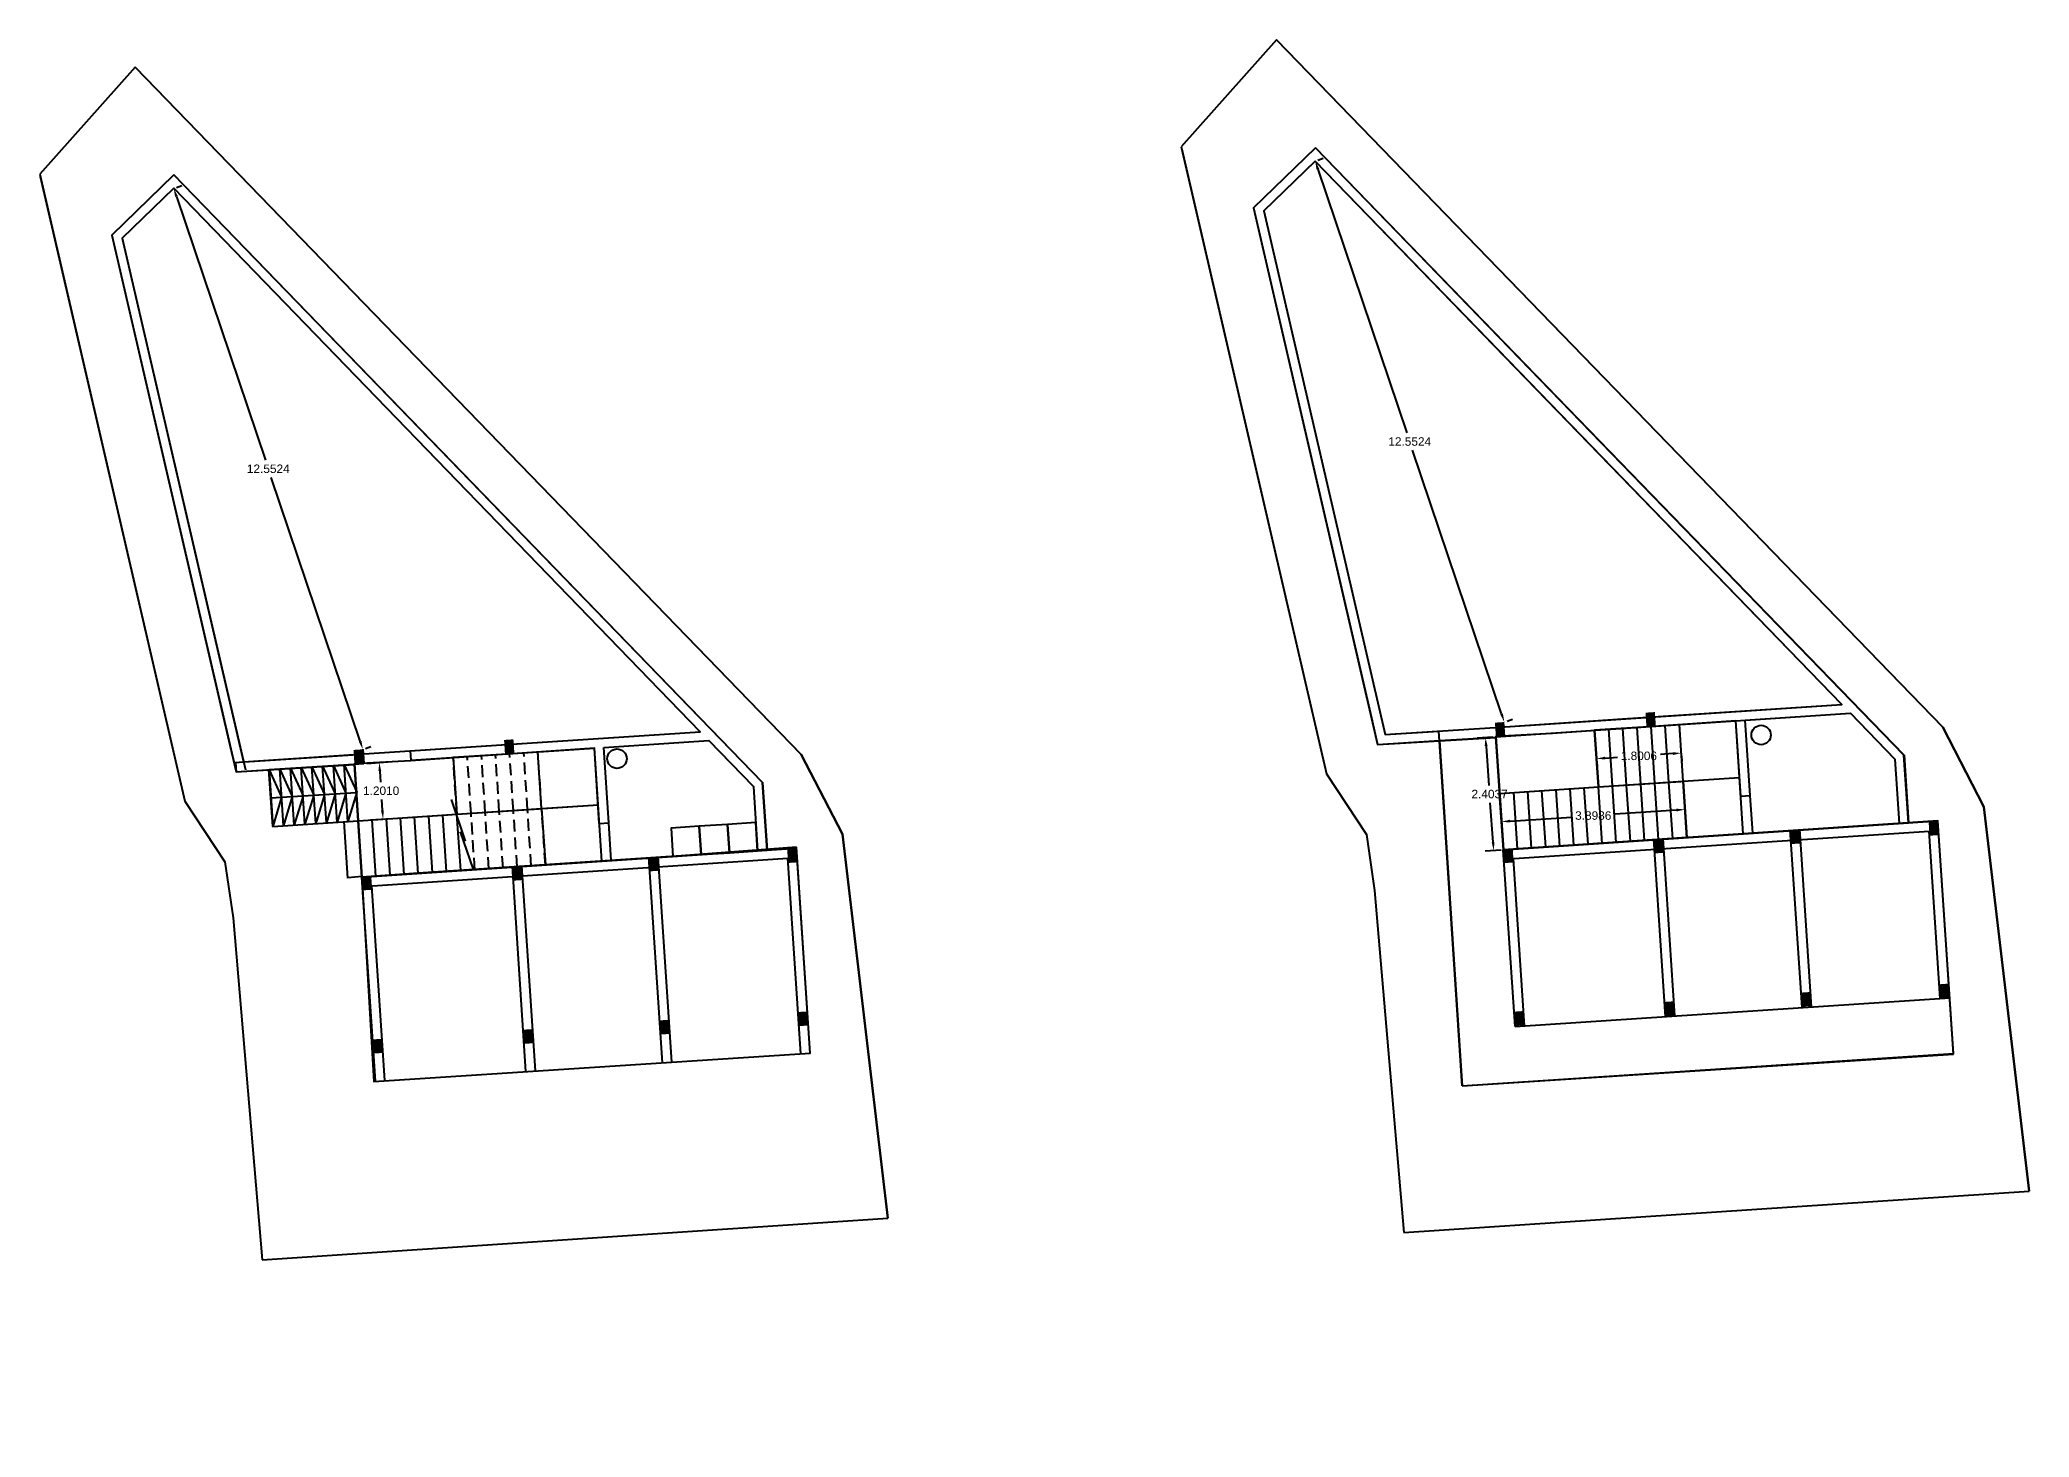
# Model space of a CAD drawing. Header units: metres. Extents: x -7614 to 15553, y -42 to -4.
# Drawn here: x 102.14 to 144.33, y -42.33 to -12.7 of the extents above; entities that cross this region are included whole.
import ezdxf

# ---------------------------------------------------------------- set-up
doc = ezdxf.new("R2010")
doc.units = ezdxf.units.M
doc.header["$MEASUREMENT"] = 0
doc.linetypes.add('DASHED2', pattern=[0.375, 0.25, -0.125])
for name, color, linetype in [('BLK_1_DA_RAMP_1', 7, 'Continuous'), ('BLK_1_FLR_0_BLT_UP_AREA', 7, 'Continuous'), ('BLK_1_FLR_0_STAIR_1', 7, 'Continuous'), ('BLK_1_FLR_0_STAIR_1_FLIGHT', 7, 'Continuous'), ('BLK_1_FLR_1_BLT_UP_AREA', 7, 'Continuous'), ('BLK_1_FLR_1_STAIR_1', 7, 'Continuous'), ('BLK_1_FLR_1_STAIR_1_FLIGHT', 7, 'Continuous'), ('WALL', 7, 'Continuous')]:
    doc.layers.add(name, color=color, linetype=linetype)
for name, color, linetype, plot in [('BLK_1_FLR_0_EXIT_WIDTH_DOOR', 7, 'Continuous', False), ('BLK_1_FLR_0_SP_WC', 7, 'Continuous', False), ('BLK_1_FLR_0_UNITFA', 7, 'Continuous', False), ('BLK_1_FLR_0_URINAL', 7, 'Continuous', False), ('BLK_1_FLR_0_WASH', 7, 'Continuous', False), ('BLK_1_FLR_1_EXIT_WIDTH_STAIR', 7, 'Continuous', False), ('BLK_1_FLR_1_UNITFA', 7, 'Continuous', False), ('BLK_1_FLR_1_URINAL', 7, 'Continuous', False), ('BLK_1_FLR_1_WATER_CLOSET', 7, 'Continuous', False), ('DIST_EXIT', 7, 'Continuous', False)]:
    doc.layers.add(name, color=color, linetype=linetype, plot=plot)
doc.styles.get("Standard").update_dxf_attribs({"font": 'arial.ttf'})
doc.dimstyles.get("Standard").update_dxf_attribs({"dimtxt": 0.18, "dimasz": 0.18, "dimexe": 0.18, "dimexo": 0.0625, "dimgap": 0.09, "dimtad": 0, "dimtih": 1, "dimtoh": 1, "dimdec": 4, "dimzin": 0, "dimdsep": 46, "dimtxsty": 'Standard', "dimcen": 0.09, "dimadec": 0, "dimazin": 0, "dimtfac": 1, "dimtdec": 4, "dimtofl": 0, "dimtmove": 0, "dimatfit": 3, "dimfxl": 1, "dimtolj": 1, "dimtzin": 0, "dimarcsym": 0})

msp = doc.modelspace()

# ---------------------------------------------------------------- blocks, each defined once
blk = doc.blocks.new('*D20')
at = {"layer": 'Defpoints', "color": 0, "linetype": 'Continuous', "transparency": 16777216}
for p in [(104.979, -15.848), (108.99, -27.742), (108.99, -27.742)]:
    blk.add_point(p, dxfattribs=at)
at = {"layer": 'DIST_EXIT', "color": 0, "linetype": 'Continuous', "lineweight": -2, "transparency": 16777216}
for p, q in [((105.036, -16.018), (106.923, -21.613)), ((105.038, -15.828), (105.149, -15.79)), ((108.933, -27.571), (107.046, -21.977)), ((109.049, -27.722), (109.161, -27.684))]:
    blk.add_line(p, q, dxfattribs=at)
at = {"layer": 'DIST_EXIT', "color": 0, "linetype": 'Continuous', "transparency": 16777216}
for points in [[(105.064, -16.009), (105.008, -16.028), (104.979, -15.848)], [(108.961, -27.562), (108.904, -27.581), (108.99, -27.742)]]:
    blk.add_solid(points, dxfattribs=at)
at = {"layer": 'DIST_EXIT', "color": 0, "linetype": 'Continuous', "transparency": 16777216, "insert": (106.984, -21.795), "char_height": 0.18, "attachment_point": 5}
blk.add_mtext('\\A1;12.5524', dxfattribs=at)
blk = doc.blocks.new('*D23')
at = {"layer": 'BLK_1_FLR_0_EXIT_WIDTH_DOOR', "color": 0, "linetype": 'Continuous', "lineweight": -2, "transparency": 16777216}
for p, q in [((109.073, -28.04), (109.518, -28.01)), ((109.35, -28.202), (109.366, -28.439)), ((109.406, -29.041), (109.39, -28.803)), ((109.153, -29.238), (109.597, -29.209))]:
    blk.add_line(p, q, dxfattribs=at)
at = {"layer": 'BLK_1_FLR_0_EXIT_WIDTH_DOOR', "color": 0, "linetype": 'Continuous', "transparency": 16777216}
for points in [[(109.38, -28.2), (109.32, -28.204), (109.338, -28.022)], [(109.436, -29.039), (109.376, -29.043), (109.418, -29.221)]]:
    blk.add_solid(points, dxfattribs=at)
at = {"layer": 'Defpoints', "color": 0, "linetype": 'Continuous', "transparency": 16777216}
for p in [(109.011, -28.044), (109.09, -29.242), (109.418, -29.221)]:
    blk.add_point(p, dxfattribs=at)
at = {"layer": 'BLK_1_FLR_0_EXIT_WIDTH_DOOR', "color": 0, "linetype": 'Continuous', "transparency": 16777216, "insert": (109.378, -28.621), "char_height": 0.18, "attachment_point": 5}
blk.add_mtext('\\A1;1.2010', dxfattribs=at)
blk = doc.blocks.new('*D21')
at = {"layer": 'Defpoints', "color": 0, "linetype": 'Continuous', "transparency": 16777216}
for p in [(129.186, -15.269), (133.197, -27.164), (133.197, -27.164)]:
    blk.add_point(p, dxfattribs=at)
at = {"layer": 'DIST_EXIT', "color": 0, "linetype": 'Continuous', "lineweight": -2, "transparency": 16777216}
for p, q in [((129.243, -15.44), (131.13, -21.035)), ((129.245, -15.249), (129.356, -15.212)), ((133.14, -26.993), (131.253, -21.398)), ((133.257, -27.144), (133.368, -27.106))]:
    blk.add_line(p, q, dxfattribs=at)
at = {"layer": 'DIST_EXIT', "color": 0, "linetype": 'Continuous', "transparency": 16777216}
for points in [[(129.272, -15.43), (129.215, -15.45), (129.186, -15.269)], [(133.168, -26.983), (133.111, -27.003), (133.197, -27.164)]]:
    blk.add_solid(points, dxfattribs=at)
at = {"layer": 'DIST_EXIT', "color": 0, "linetype": 'Continuous', "transparency": 16777216, "insert": (131.191, -21.217), "char_height": 0.18, "attachment_point": 5}
blk.add_mtext('\\A1;12.5524', dxfattribs=at)
blk = doc.blocks.new('*D24')
at = {"layer": 'BLK_1_FLR_1_EXIT_WIDTH_STAIR', "color": 0, "linetype": 'Continuous', "lineweight": -2, "transparency": 16777216}
for p, q in [((132.956, -27.481), (132.618, -27.505)), ((132.811, -27.672), (132.872, -28.509)), ((132.959, -29.71), (132.898, -28.873)), ((133.13, -29.878), (132.792, -29.903))]:
    blk.add_line(p, q, dxfattribs=at)
at = {"layer": 'BLK_1_FLR_1_EXIT_WIDTH_STAIR', "color": 0, "linetype": 'Continuous', "transparency": 16777216}
for points in [[(132.841, -27.669), (132.781, -27.674), (132.798, -27.492)], [(132.989, -29.708), (132.929, -29.712), (132.972, -29.89)]]:
    blk.add_solid(points, dxfattribs=at)
at = {"layer": 'Defpoints', "color": 0, "linetype": 'Continuous', "transparency": 16777216}
for p in [(133.018, -27.476), (132.972, -29.89), (133.192, -29.874)]:
    blk.add_point(p, dxfattribs=at)
at = {"layer": 'BLK_1_FLR_1_EXIT_WIDTH_STAIR', "color": 0, "linetype": 'Continuous', "transparency": 16777216, "insert": (132.885, -28.691), "char_height": 0.18, "attachment_point": 5}
blk.add_mtext('\\A1;2.4037', dxfattribs=at)
blk = doc.blocks.new('*D40')
at = {"color": 0, "lineweight": -2, "transparency": 16777216}
for p, q in [((136.77, -27.833), (136.506, -27.851)), ((135.157, -28), (135.165, -28.12)), ((135.333, -27.929), (135.596, -27.911)), ((136.954, -27.882), (136.961, -28.001))]:
    blk.add_line(p, q, dxfattribs=at)
at = {"color": 0, "transparency": 16777216}
for points in [[(136.768, -27.803), (136.772, -27.863), (136.95, -27.822)], [(135.331, -27.899), (135.334, -27.958), (135.153, -27.94)]]:
    blk.add_solid(points, dxfattribs=at)
at = {"layer": 'Defpoints', "color": 0, "transparency": 16777216}
for p in [(136.949, -27.819), (136.95, -27.822), (135.153, -27.938)]:
    blk.add_point(p, dxfattribs=at)
at = {"color": 0, "transparency": 16777216, "insert": (136.051, -27.881), "char_height": 0.18, "attachment_point": 5}
blk.add_mtext('\\A1;1.8006', dxfattribs=at)
blk = doc.blocks.new('*D41')
at = {"color": 0, "lineweight": -2, "transparency": 16777216}
for p, q in [((133.134, -29.213), (133.126, -29.096)), ((136.849, -29.03), (135.547, -29.116)), ((137.024, -28.956), (137.016, -28.839)), ((133.318, -29.264), (134.62, -29.178))]:
    blk.add_line(p, q, dxfattribs=at)
at = {"color": 0, "transparency": 16777216}
for points in [[(136.847, -29), (136.851, -29.06), (137.028, -29.018)], [(133.316, -29.234), (133.32, -29.294), (133.138, -29.276)]]:
    blk.add_solid(points, dxfattribs=at)
at = {"layer": 'Defpoints', "color": 0, "transparency": 16777216}
for p in [(137.028, -29.018), (133.138, -29.276), (133.138, -29.276)]:
    blk.add_point(p, dxfattribs=at)
at = {"color": 0, "transparency": 16777216, "insert": (135.083, -29.147), "char_height": 0.18, "attachment_point": 5}
blk.add_mtext('\\A1;3.8986', dxfattribs=at)

# ---------------------------------------------------------------- dimensions: what is measured, and where the dimension line sits
at = {"color": 6}
for p1, p2, distance, picture, middle in [((135.15274, -27.93803), (136.94944, -27.81916), -0.00238, '*D40', (136.05125, -27.88097)), ((137.02816, -29.01843), (133.13811, -29.2758), 0, '*D41', (135.08313, -29.14712))]:
    dim = msp.add_aligned_dim(p1=p1, p2=p2, distance=distance, dimstyle='Standard', dxfattribs=at)
    dim.commit()
    dim.dimension.update_dxf_attribs({"geometry": picture, "text_midpoint": middle})
at = {"layer": 'BLK_1_FLR_0_EXIT_WIDTH_DOOR', "color": 1, "linetype": 'Continuous'}
dim = msp.add_aligned_dim(p1=(109.01105, -28.04384), p2=(109.09034, -29.24218), distance=0.3279, dimstyle='Standard', dxfattribs=at)
dim.commit()
dim.dimension.update_dxf_attribs({"geometry": '*D23', "text_midpoint": (109.37788, -28.62137)})
at = {"layer": 'BLK_1_FLR_1_EXIT_WIDTH_STAIR', "color": 1, "linetype": 'Continuous'}
dim = msp.add_aligned_dim(p1=(133.018408, -27.47607), p2=(133.192342, -29.873517), distance=-0.221196, dimstyle='Standard', dxfattribs=at)
dim.commit()
dim.dimension.update_dxf_attribs({"geometry": '*D24', "text_midpoint": (132.884759, -28.690799)})
at = {"layer": 'DIST_EXIT', "color": 9, "linetype": 'Continuous'}
for p1, p2, picture, middle in [((129.18564, -15.26946), (133.19735, -27.16358), '*D21', (131.19149, -21.21652)), ((104.97853, -15.8477), (108.99024, -27.74181), '*D20', (106.98438, -21.79475))]:
    dim = msp.add_aligned_dim(p1=p1, p2=p2, distance=0, dimstyle='Standard', dxfattribs=at)
    dim.commit()
    dim.dimension.update_dxf_attribs({"geometry": picture, "text_midpoint": middle})

# ---------------------------------------------------------------- hatches: boundary and pattern name
h = msp.add_hatch()
h.set_pattern_fill('ANSI31', color=6)
h.paths.add_polyline_path([(128.75589, -31.81488), (135.39287, -31.81488), (135.39287, -42.32606), (128.75589, -42.32606)], flags=17)
h.paths.add_polyline_path([(128.75589, -31.81488), (135.39287, -31.81488), (135.39287, -42.32606), (128.75589, -42.32606)], flags=17)
at = {"layer": 'WALL'}
h = msp.add_hatch(color=2, dxfattribs=at)
h.dxf.hatch_style = 1
h.paths.add_polyline_path([(136.39037, -26.95233), (136.19163, -26.96547), (136.21127, -27.26237), (136.21132, -27.2632), (136.21143, -27.26482), (136.411, -27.25162)])
h = msp.add_hatch(color=2, dxfattribs=at)
h.dxf.hatch_style = 1
h.paths.add_polyline_path([(133.19735, -27.16358), (132.99861, -27.17673), (133.01825, -27.47362), (133.0183, -27.47445), (133.01841, -27.47607), (133.21798, -27.46287)])
h = msp.add_hatch(color=2, dxfattribs=at)
h.dxf.hatch_style = 1
h.paths.add_polyline_path([(108.99024, -27.74181), (108.7915, -27.75496), (108.81114, -28.05186), (108.81119, -28.05268), (108.8113, -28.05431), (109.01087, -28.0411)])
h = msp.add_hatch(color=2, dxfattribs=at)
h.dxf.hatch_style = 1
h.paths.add_polyline_path([(112.18326, -27.53056), (111.98452, -27.54371), (112.00416, -27.84061), (112.00421, -27.84143), (112.00432, -27.84306), (112.20388, -27.82985)])
h = msp.add_hatch(color=2, dxfattribs=at)
h.dxf.hatch_style = 1
h.paths.add_polyline_path([(139.4612, -29.43823), (139.26246, -29.45138), (139.2821, -29.74828), (139.28215, -29.74911), (139.28226, -29.75073), (139.48183, -29.73752)])
h = msp.add_hatch(color=2, dxfattribs=at)
h.dxf.hatch_style = 1
h.paths.add_polyline_path([(142.39396, -29.26103), (142.19522, -29.27418), (142.21486, -29.57107), (142.21491, -29.5719), (142.21502, -29.57352), (142.41459, -29.56032)])
h = msp.add_hatch(color=2, dxfattribs=at)
h.dxf.hatch_style = 1
h.paths.add_polyline_path([(118.18685, -29.83926), (117.98811, -29.85241), (118.00775, -30.14931), (118.0078, -30.15014), (118.0079, -30.15176), (118.20747, -30.13855)])
h = msp.add_hatch(color=2, dxfattribs=at)
h.dxf.hatch_style = 1
h.paths.add_polyline_path([(133.37454, -29.84181), (133.1758, -29.85496), (133.19544, -30.15186), (133.1955, -30.15268), (133.1956, -30.1543), (133.39517, -30.1411)])
h = msp.add_hatch(color=2, dxfattribs=at)
h.dxf.hatch_style = 1
h.paths.add_polyline_path([(136.56791, -29.63583), (136.36917, -29.64898), (136.38881, -29.94587), (136.38886, -29.9467), (136.38897, -29.94832), (136.58854, -29.93512)])
h = msp.add_hatch(color=2, dxfattribs=at)
h.dxf.hatch_style = 1
h.paths.add_polyline_path([(112.3608, -30.21407), (112.16206, -30.22721), (112.1817, -30.52411), (112.18175, -30.52494), (112.18186, -30.52656), (112.38143, -30.51336)])
h = msp.add_hatch(color=2, dxfattribs=at)
h.dxf.hatch_style = 1
h.paths.add_polyline_path([(115.25409, -30.01647), (115.05535, -30.02962), (115.07499, -30.32652), (115.07504, -30.32734), (115.07515, -30.32896), (115.27472, -30.31576)])
h = msp.add_hatch(color=2, dxfattribs=at)
h.dxf.hatch_style = 1
h.paths.add_polyline_path([(109.16743, -30.42005), (108.96869, -30.4332), (108.98833, -30.73009), (108.98838, -30.73092), (108.98849, -30.73254), (109.18806, -30.71934)])
h = msp.add_hatch(color=2, dxfattribs=at)
h.dxf.hatch_style = 1
h.paths.add_polyline_path([(139.68855, -32.88704), (139.48981, -32.90019), (139.50945, -33.19708), (139.5095, -33.19791), (139.50961, -33.19953), (139.70918, -33.18633)])
h = msp.add_hatch(color=2, dxfattribs=at)
h.dxf.hatch_style = 1
h.paths.add_polyline_path([(142.62131, -32.70983), (142.42257, -32.72298), (142.44221, -33.01988), (142.44226, -33.0207), (142.44237, -33.02233), (142.64193, -33.00912)])
h = msp.add_hatch(color=2, dxfattribs=at)
h.dxf.hatch_style = 1
h.paths.add_polyline_path([(118.4149, -33.29868), (118.21616, -33.31182), (118.2358, -33.60872), (118.23585, -33.60955), (118.23595, -33.61117), (118.43552, -33.59797)])
h = msp.add_hatch(color=2, dxfattribs=at)
h.dxf.hatch_style = 1
h.paths.add_polyline_path([(133.60189, -33.29062), (133.40315, -33.30377), (133.42279, -33.60066), (133.42284, -33.60149), (133.42295, -33.60311), (133.62252, -33.58991)])
h = msp.add_hatch(color=2, dxfattribs=at)
h.dxf.hatch_style = 1
h.paths.add_polyline_path([(136.79526, -33.08463), (136.59652, -33.09778), (136.61616, -33.39468), (136.61621, -33.39551), (136.61632, -33.39713), (136.81589, -33.38393)])
h = msp.add_hatch(color=2, dxfattribs=at)
h.dxf.hatch_style = 1
h.paths.add_polyline_path([(112.58885, -33.67348), (112.39011, -33.68663), (112.40975, -33.98352), (112.4098, -33.98435), (112.40991, -33.98597), (112.60948, -33.97277)])
h = msp.add_hatch(color=2, dxfattribs=at)
h.dxf.hatch_style = 1
h.paths.add_polyline_path([(115.48214, -33.47588), (115.2834, -33.48903), (115.30304, -33.78593), (115.30309, -33.78675), (115.3032, -33.78838), (115.50277, -33.77517)])
h = msp.add_hatch(color=2, dxfattribs=at)
h.dxf.hatch_style = 1
h.paths.add_polyline_path([(109.39548, -33.87946), (109.19674, -33.89261), (109.21638, -34.1895), (109.21643, -34.19033), (109.21654, -34.19195), (109.41611, -34.17875)])

# ---------------------------------------------------------------- linework, layer by layer
at = {"layer": 'BLK_1_DA_RAMP_1', "color": 1, "linetype": 'Continuous'}
msp.add_lwpolyline([(107.00124, -28.17746), (107.07919, -29.37524), (108.88994, -29.25544), (108.81128, -28.06652)], close=True, dxfattribs=at)
at = {"layer": 'BLK_1_FLR_0_BLT_UP_AREA', "color": 2, "linetype": 'Continuous'}
msp.add_lwpolyline([(104.98294, -15.56489), (103.66894, -16.83854), (106.17249, -27.65202), (106.30403, -28.22019), (108.81128, -28.06652), (108.96916, -30.45282), (117.56121, -29.88066), (117.46545, -28.44274), (111.48449, -22.27235)], close=True, dxfattribs=at)
at = {"layer": 'BLK_1_FLR_0_BLT_UP_AREA', "color": 8, "linetype": 'Continuous'}
msp.add_lwpolyline([(118.18536, -29.81765), (115.73938, -30.00198), (110.1663, -30.36991), (108.96892, -30.44913), (109.22003, -34.78197), (118.47549, -34.18598)], close=True, dxfattribs=at)
at = {"layer": 'BLK_1_FLR_0_SP_WC', "color": 2, "linetype": 'Continuous'}
msp.add_lwpolyline([(114.09892, -27.70448), (116.32835, -27.55698), (117.2714, -28.5299), (117.36164, -29.89386), (114.25736, -30.09924), (114.20454, -29.30099)], close=True, dxfattribs=at)
at = {"layer": 'BLK_1_FLR_0_STAIR_1', "color": 1, "linetype": 'Continuous'}
msp.add_lwpolyline([(108.96974, -30.44907), (114.05779, -30.11244), (113.89935, -27.71768), (110.00942, -27.98577), (108.81109, -28.05106)], close=True, dxfattribs=at)
at = {"layer": 'BLK_1_FLR_0_STAIR_1_FLIGHT', "color": 1, "linetype": 'Continuous'}
msp.add_line((110.98536, -29.11681), (113.97882, -28.91876), dxfattribs=at)
for points in [[(112.78144, -28.99798), (112.70219, -27.80019), (112.26918, -27.83003), (110.90568, -27.91248), (110.90568, -27.91248), (110.98537, -29.11692), (110.98536, -29.11681), (112.73261, -29.00121)], [(108.89077, -29.25539), (112.78144, -28.99798), (112.86027, -30.19205), (108.96892, -30.44913)]]:
    msp.add_lwpolyline(points, close=True, dxfattribs=at)
msp.add_lwpolyline([(112.78144, -28.99799), (113.97882, -28.91877)], dxfattribs=at)
at = {"layer": 'BLK_1_FLR_0_UNITFA', "color": 3, "linetype": 'Continuous'}
msp.add_lwpolyline([(104.97853, -15.8477), (103.88928, -16.90351), (106.46052, -28.0094), (108.7981, -27.85474), (111.4969, -27.67619), (116.14577, -27.36862), (108.4214, -19.39961)], close=True, dxfattribs=at)
at = {"layer": 'BLK_1_FLR_0_URINAL', "color": 3, "linetype": 'Continuous'}
for points in [[(115.56557, -30.01269), (116.16426, -29.97308), (116.12465, -29.37439), (115.52596, -29.414)], [(116.16426, -29.97308), (116.76295, -29.93347), (116.72334, -29.33478), (116.12465, -29.37439)], [(116.76295, -29.93347), (117.36164, -29.89386), (117.32203, -29.29517), (116.72334, -29.33478)]]:
    msp.add_lwpolyline(points, close=True, dxfattribs=at)
at = {"layer": 'BLK_1_FLR_0_WASH', "color": 3, "linetype": 'Continuous'}
msp.add_circle((114.37907, -27.94025), 0.20572, dxfattribs=at)
at = {"layer": 'BLK_1_FLR_1_BLT_UP_AREA', "color": 2, "linetype": 'Continuous'}
msp.add_lwpolyline([(129.19005, -14.98665), (127.87606, -16.2603), (130.3796, -27.07379), (130.51114, -27.64195), (133.0184, -27.48829), (133.17627, -29.87459), (141.76832, -29.30242), (141.67256, -27.8645), (135.6916, -21.69412)], close=True, dxfattribs=at)
at = {"layer": 'BLK_1_FLR_1_BLT_UP_AREA', "color": 8, "linetype": 'Continuous'}
msp.add_lwpolyline([(132.30463, -34.87725), (142.71994, -34.18817), (142.39396, -29.26103), (133.81256, -29.83222), (133.17627, -29.87459), (133.03113, -27.6807), (133.01933, -27.48823), (131.82063, -27.56169), (132.26263, -34.24245)], close=True, dxfattribs=at)
at = {"layer": 'BLK_1_FLR_1_STAIR_1', "color": 1, "linetype": 'Continuous'}
msp.add_lwpolyline([(133.17752, -29.87152), (138.26557, -29.5349), (138.10713, -27.14013), (134.2172, -27.40822), (133.01887, -27.47351)], close=True, dxfattribs=at)
at = {"layer": 'BLK_1_FLR_1_STAIR_1_FLIGHT', "color": 1, "linetype": 'Continuous'}
msp.add_line((136.98855, -28.41974), (138.18593, -28.34052), dxfattribs=at)
for points in [[(136.98922, -28.42043), (136.90997, -27.22264), (136.47696, -27.25248), (135.1129, -27.33581), (135.1129, -27.33581), (135.19259, -28.54025), (135.19259, -28.54025), (136.94039, -28.42366)], [(133.09854, -28.67784), (136.98922, -28.42043), (137.06805, -29.6145), (133.1767, -29.87158)]]:
    msp.add_lwpolyline(points, close=True, dxfattribs=at)
msp.add_lwpolyline([(136.98922, -28.42044), (138.1866, -28.34122)], dxfattribs=at)
at = {"layer": 'BLK_1_FLR_1_UNITFA', "color": 3, "linetype": 'Continuous'}
msp.add_lwpolyline([(129.18564, -15.26946), (128.09639, -16.32527), (130.66763, -27.43116), (133.00521, -27.27651), (135.70402, -27.09795), (140.35288, -26.79038), (132.62852, -18.82138)], close=True, dxfattribs=at)
at = {"layer": 'BLK_1_FLR_1_URINAL', "color": 3, "linetype": 'Continuous'}
msp.add_circle((138.64342, -27.43877), 0.20572, dxfattribs=at)
at = {"layer": 'BLK_1_FLR_1_WATER_CLOSET', "color": 1, "linetype": 'Continuous'}
msp.add_lwpolyline([(138.30603, -27.12624), (140.53546, -26.97874), (141.47851, -27.95166), (141.56875, -29.31562), (138.46447, -29.521), (138.41166, -28.72275)], close=True, dxfattribs=at)
at = {"layer": 'WALL', "color": 1}
for p, q in [((128.36525, -12.69895), (126.34589, -14.97135)), ((128.36525, -12.69895), (126.34589, -14.97135)), ((128.36525, -12.69895), (142.49403, -27.27521)), ((142.49403, -27.27521), (128.36525, -12.69895)), ((104.15814, -13.27718), (102.13878, -15.54958)), ((104.15814, -13.27718), (102.13878, -15.54958)), ((104.15814, -13.27718), (118.28692, -27.85344)), ((118.28692, -27.85344), (104.15814, -13.27718)), ((126.34589, -14.97135), (129.42359, -28.26474)), ((126.35474, -15.01551), (129.42359, -28.26474)), ((127.87606, -16.2603), (129.19005, -14.98665)), ((141.67323, -27.86519), (129.19005, -14.98665)), ((102.13878, -15.54958), (105.21648, -28.84298)), ((102.14762, -15.59374), (105.21648, -28.84298)), ((103.66894, -16.83854), (104.98294, -15.56489)), ((117.46612, -28.44343), (104.98294, -15.56489)), ((128.09639, -16.32527), (129.18564, -15.26946)), ((140.35288, -26.79038), (129.18564, -15.26946)), ((103.88928, -16.90351), (104.97853, -15.8477)), ((116.14577, -27.36862), (104.97853, -15.8477)), ((127.87606, -16.2603), (130.51114, -27.64195)), ((128.09639, -16.32527), (130.66763, -27.43116)), ((103.66894, -16.83854), (106.30403, -28.22019)), ((103.88928, -16.90351), (106.49888, -28.17508)), ((133.00521, -27.27651), (140.35288, -26.79038)), ((133.01841, -27.47607), (140.53546, -26.97874)), ((141.47851, -27.95166), (140.53546, -26.97874)), ((109.99494, -27.77556), (116.14577, -27.36862)), ((130.66763, -27.43116), (131.80701, -27.35578)), ((132.30463, -34.87725), (131.80701, -27.35578)), ((135.19247, -28.53857), (135.11301, -27.33749)), ((135.49182, -28.51877), (135.41236, -27.31769)), ((135.79117, -28.49896), (135.7117, -27.29788)), ((136.09051, -28.47916), (136.01105, -27.27808)), ((136.38986, -28.45935), (136.31039, -27.25827)), ((136.6892, -28.43955), (136.60974, -27.23847)), ((136.98855, -28.41974), (136.90908, -27.21866)), ((138.21209, -28.73595), (138.10647, -27.13944)), ((138.41166, -28.72275), (138.30603, -27.12624)), ((142.49403, -27.27521), (143.36574, -28.96344)), ((143.36574, -28.96344), (142.49403, -27.27521)), ((106.25833, -28.02277), (108.99711, -27.84158)), ((110.00869, -27.97509), (113.89935, -27.71768)), ((114.00498, -29.31419), (113.89935, -27.71768)), ((114.09892, -27.70448), (116.32835, -27.55698)), ((114.20454, -29.30099), (114.09892, -27.70448)), ((117.2714, -28.5299), (116.32835, -27.55698)), ((130.51114, -27.64195), (131.82021, -27.55534)), ((106.29083, -28.02062), (106.30403, -28.22019)), ((106.30403, -28.22019), (109.01087, -28.0411)), ((118.28692, -27.85344), (119.15863, -29.54168)), ((119.15863, -29.54168), (118.28692, -27.85344)), ((129.42359, -28.26474), (130.27205, -29.54898)), ((129.42359, -28.26474), (130.27205, -29.54898)), ((141.47851, -27.95166), (141.56875, -29.31562)), ((141.67323, -27.86519), (141.76832, -29.30242)), ((117.2714, -28.5299), (117.36164, -29.89386)), ((117.46612, -28.44343), (117.56121, -29.88066)), ((133.09706, -28.6772), (136.98855, -28.41974)), ((133.17627, -29.87459), (133.09706, -28.6772)), ((133.47562, -29.85478), (133.3964, -28.6574)), ((133.77497, -29.83498), (133.69575, -28.63759)), ((134.07431, -29.81517), (133.99509, -28.61779)), ((134.37366, -29.79537), (134.29444, -28.59799)), ((134.673, -29.77556), (134.59378, -28.57818)), ((134.97235, -29.75576), (134.89313, -28.55838)), ((135.27169, -29.73595), (135.19247, -28.53857)), ((135.57104, -29.71615), (135.49182, -28.51877)), ((135.87038, -29.69634), (135.79117, -28.49896)), ((136.16973, -29.67654), (136.09051, -28.47916)), ((136.46908, -29.65673), (136.38986, -28.45935)), ((136.76842, -29.63693), (136.6892, -28.43955)), ((137.06777, -29.61712), (136.98855, -28.41974)), ((105.21648, -28.84298), (106.06494, -30.12722)), ((105.21648, -28.84298), (106.06494, -30.12722)), ((138.21209, -28.73595), (138.41166, -28.72275)), ((143.36574, -28.96344), (144.32856, -37.10672)), ((144.32856, -37.10672), (143.36574, -28.96344)), ((108.66982, -30.47263), (108.5906, -29.27525)), ((108.88994, -29.25544), (110.98536, -29.11681)), ((108.96916, -30.45282), (108.88994, -29.25544)), ((109.26851, -30.43302), (109.18929, -29.23564)), ((109.56785, -30.41321), (109.48863, -29.21583)), ((109.8672, -30.39341), (109.78798, -29.19603)), ((110.16654, -30.3736), (110.08733, -29.17622)), ((110.46589, -30.3538), (110.38667, -29.15642)), ((110.76524, -30.33399), (110.68602, -29.13661)), ((111.06458, -30.31419), (110.98536, -29.11681)), ((114.00498, -29.31419), (114.20454, -29.30099)), ((133.17603, -29.87089), (142.39396, -29.26103)), ((133.18923, -30.07045), (142.2076, -29.47379)), ((138.46471, -29.5247), (138.46447, -29.521)), ((139.51072, -33.21629), (139.26164, -29.45144)), ((139.71029, -33.20308), (139.4612, -29.43823)), ((142.44237, -33.02233), (142.2076, -29.47379)), ((142.72115, -34.20651), (142.39396, -29.26103)), ((108.96892, -30.44913), (118.18685, -29.83926)), ((118.47443, -34.18605), (118.18685, -29.83926)), ((119.15863, -29.54168), (120.12145, -37.68495)), ((120.12145, -37.68495), (119.15863, -29.54168)), ((130.27205, -29.54898), (130.44739, -30.7361)), ((130.27205, -29.54898), (130.44739, -30.7361)), ((133.42401, -33.61898), (133.17603, -29.87089)), ((136.61702, -33.40773), (136.36819, -29.64658)), ((136.81659, -33.39453), (136.56775, -29.63338)), ((138.26515, -29.53791), (138.2649, -29.53421)), ((106.06494, -30.12722), (106.24028, -31.31434)), ((106.06494, -30.12722), (106.24028, -31.31434)), ((108.98212, -30.64869), (118.00049, -30.05203)), ((112.44882, -34.57406), (112.16107, -30.22482)), ((112.64841, -34.5612), (112.36064, -30.21162)), ((114.05804, -30.11614), (114.05779, -30.11244)), ((114.2576, -30.10294), (114.25736, -30.09924)), ((115.34285, -34.3877), (115.05453, -30.02967)), ((115.54244, -34.37485), (115.25409, -30.01647)), ((118.27484, -34.1989), (118.00049, -30.05203)), ((133.62357, -33.60578), (133.38904, -30.06095)), ((109.25543, -34.77969), (108.96892, -30.44913)), ((109.45502, -34.76683), (109.18193, -30.63918)), ((130.44739, -30.7361), (131.06293, -37.98438)), ((130.44739, -30.7361), (131.06293, -37.98438)), ((106.24028, -31.31434), (106.85582, -38.56261)), ((106.24028, -31.31434), (106.85582, -38.56261)), ((133.42401, -33.61898), (142.64193, -33.00912)), ((109.22003, -34.78197), (118.47549, -34.18598)), ((132.30463, -34.87725), (142.72115, -34.20651)), ((131.06293, -37.98438), (144.32856, -37.10672)), ((131.06293, -37.98438), (144.32856, -37.10672)), ((106.85582, -38.56261), (120.12145, -37.68495)), ((106.85582, -38.56261), (120.12145, -37.68495))]:
    msp.add_line(p, q, dxfattribs=at)
at = {"layer": 'WALL', "color": 2}
for p, q in [((108.99024, -27.74181), (109.01087, -28.0411)), ((109.99494, -27.77556), (110.00869, -27.97509)), ((107.07919, -29.37524), (106.99957, -28.17172)), ((106.99973, -28.17416), (107.26693, -28.75858)), ((107.30674, -29.36034), (107.22711, -28.15682)), ((107.22728, -28.15926), (107.49448, -28.74368)), ((107.53429, -29.34544), (107.45466, -28.14192)), ((107.45482, -28.14436), (107.72202, -28.72878)), ((107.76184, -29.33054), (107.68221, -28.12702)), ((107.68237, -28.12946), (107.94957, -28.71388)), ((107.98938, -29.31564), (107.90976, -28.11212)), ((107.90992, -28.11456), (108.17712, -28.69898)), ((108.21693, -29.30074), (108.13731, -28.09722)), ((108.13747, -28.09966), (108.40467, -28.68408)), ((108.44407, -29.28494), (108.36444, -28.08142)), ((108.36461, -28.08386), (108.6318, -28.66828)), ((108.67162, -29.27004), (108.59199, -28.06652)), ((108.59215, -28.06896), (108.85935, -28.65338)), ((108.88994, -29.25544), (108.81048, -28.05436)), ((107.03938, -28.77348), (108.85021, -28.6549)), ((108.40467, -28.68408), (108.21693, -29.30074)), ((108.6318, -28.66828), (108.44407, -29.28494)), ((108.85935, -28.65338), (108.67162, -29.27004)), ((107.26693, -28.75858), (107.07919, -29.37524)), ((107.49448, -28.74368), (107.30674, -29.36034)), ((107.72202, -28.72878), (107.53429, -29.34544)), ((107.94957, -28.71388), (107.76184, -29.33054)), ((108.17712, -28.69898), (107.98938, -29.31564)), ((110.85996, -28.80877), (111.16251, -29.6863)), ((107.07919, -29.37524), (108.88994, -29.25544)), ((111.16251, -29.6863), (111.05392, -29.491)), ((111.05392, -29.491), (111.32734, -30.29309)), ((108.66917, -30.46284), (108.96787, -30.43325))]:
    msp.add_line(p, q, dxfattribs=at)
at = {"layer": 'WALL', "color": 2, "linetype": 'DASHED2'}
for p, q in [((112.18274, -29.03759), (112.10328, -27.83651)), ((112.48209, -29.01778), (112.40263, -27.8167)), ((112.78144, -28.99798), (112.70197, -27.7969)), ((110.98536, -29.11681), (110.9059, -27.91573)), ((111.28471, -29.097), (111.20524, -27.89592)), ((111.58405, -29.0772), (111.50459, -27.87612)), ((111.8834, -29.05739), (111.80394, -27.85631)), ((111.36393, -30.29439), (111.28471, -29.097)), ((111.66327, -30.27458), (111.58405, -29.0772)), ((111.96262, -30.25478), (111.8834, -29.05739)), ((112.26196, -30.23497), (112.18274, -29.03759)), ((112.56131, -30.21517), (112.48209, -29.01778)), ((112.86065, -30.19536), (112.78144, -28.99798))]:
    msp.add_line(p, q, dxfattribs=at)
at = {"layer": 'WALL', "color": 2, "const_width": 0.0003}
for points in [[(136.21122, -27.26157), (136.21143, -27.26482), (136.411, -27.25162), (136.39037, -26.95233), (136.19163, -26.96547), (136.21132, -27.2632)], [(133.0182, -27.47282), (133.01841, -27.47607), (133.21798, -27.46287), (133.19735, -27.16358), (132.99861, -27.17673), (133.0183, -27.47445)], [(108.81109, -28.05106), (108.8113, -28.05431), (109.01087, -28.0411), (108.99024, -27.74181), (108.7915, -27.75496), (108.81119, -28.05268)], [(112.00411, -27.83981), (112.00432, -27.84306), (112.20388, -27.82985), (112.18326, -27.53056), (111.98452, -27.54371), (112.00421, -27.84143)], [(139.28205, -29.74748), (139.28226, -29.75073), (139.48183, -29.73752), (139.4612, -29.43823), (139.26246, -29.45138), (139.28215, -29.74911)], [(142.21481, -29.57028), (142.21502, -29.57352), (142.41459, -29.56032), (142.39396, -29.26103), (142.19522, -29.27418), (142.21491, -29.5719)], [(118.0077, -30.14851), (118.0079, -30.15176), (118.20747, -30.13855), (118.18685, -29.83926), (117.98811, -29.85241), (118.0078, -30.15014)], [(133.19539, -30.15106), (133.1956, -30.1543), (133.39517, -30.1411), (133.37454, -29.84181), (133.1758, -29.85496), (133.1955, -30.15268)], [(136.38876, -29.94508), (136.38897, -29.94832), (136.58854, -29.93512), (136.56791, -29.63583), (136.36917, -29.64898), (136.38886, -29.9467)], [(112.18165, -30.52331), (112.18186, -30.52656), (112.38143, -30.51336), (112.3608, -30.21407), (112.16206, -30.22721), (112.18175, -30.52494)], [(115.07494, -30.32572), (115.07515, -30.32896), (115.27472, -30.31576), (115.25409, -30.01647), (115.05535, -30.02962), (115.07504, -30.32734)], [(108.98828, -30.7293), (108.98849, -30.73254), (109.18806, -30.71934), (109.16743, -30.42005), (108.96869, -30.4332), (108.98838, -30.73092)], [(139.5094, -33.19629), (139.50961, -33.19953), (139.70918, -33.18633), (139.68855, -32.88704), (139.48981, -32.90019), (139.5095, -33.19791)], [(142.44216, -33.01908), (142.44237, -33.02233), (142.64193, -33.00912), (142.62131, -32.70983), (142.42257, -32.72298), (142.44226, -33.0207)], [(118.23575, -33.60792), (118.23595, -33.61117), (118.43552, -33.59797), (118.4149, -33.29868), (118.21616, -33.31182), (118.23585, -33.60955)], [(133.42274, -33.59987), (133.42295, -33.60311), (133.62252, -33.58991), (133.60189, -33.29062), (133.40315, -33.30377), (133.42284, -33.60149)], [(136.61611, -33.39388), (136.61632, -33.39713), (136.81589, -33.38393), (136.79526, -33.08463), (136.59652, -33.09778), (136.61621, -33.39551)], [(112.4097, -33.98273), (112.40991, -33.98597), (112.60948, -33.97277), (112.58885, -33.67348), (112.39011, -33.68663), (112.4098, -33.98435)], [(115.30299, -33.78513), (115.3032, -33.78838), (115.50277, -33.77517), (115.48214, -33.47588), (115.2834, -33.48903), (115.30309, -33.78675)], [(109.21633, -34.18871), (109.21654, -34.19195), (109.41611, -34.17875), (109.39548, -33.87946), (109.19674, -33.89261), (109.21643, -34.19033)]]:
    msp.add_lwpolyline(points, dxfattribs=at)

msp.set_redraw_order([(e.dxf.handle, doc.entitydb.next_handle()) for e in msp.query("TEXT MTEXT ATTDEF DIMENSION ARC_DIMENSION")])  # texts and dimensions are drawn at this point

doc.saveas('drawing.dxf')
